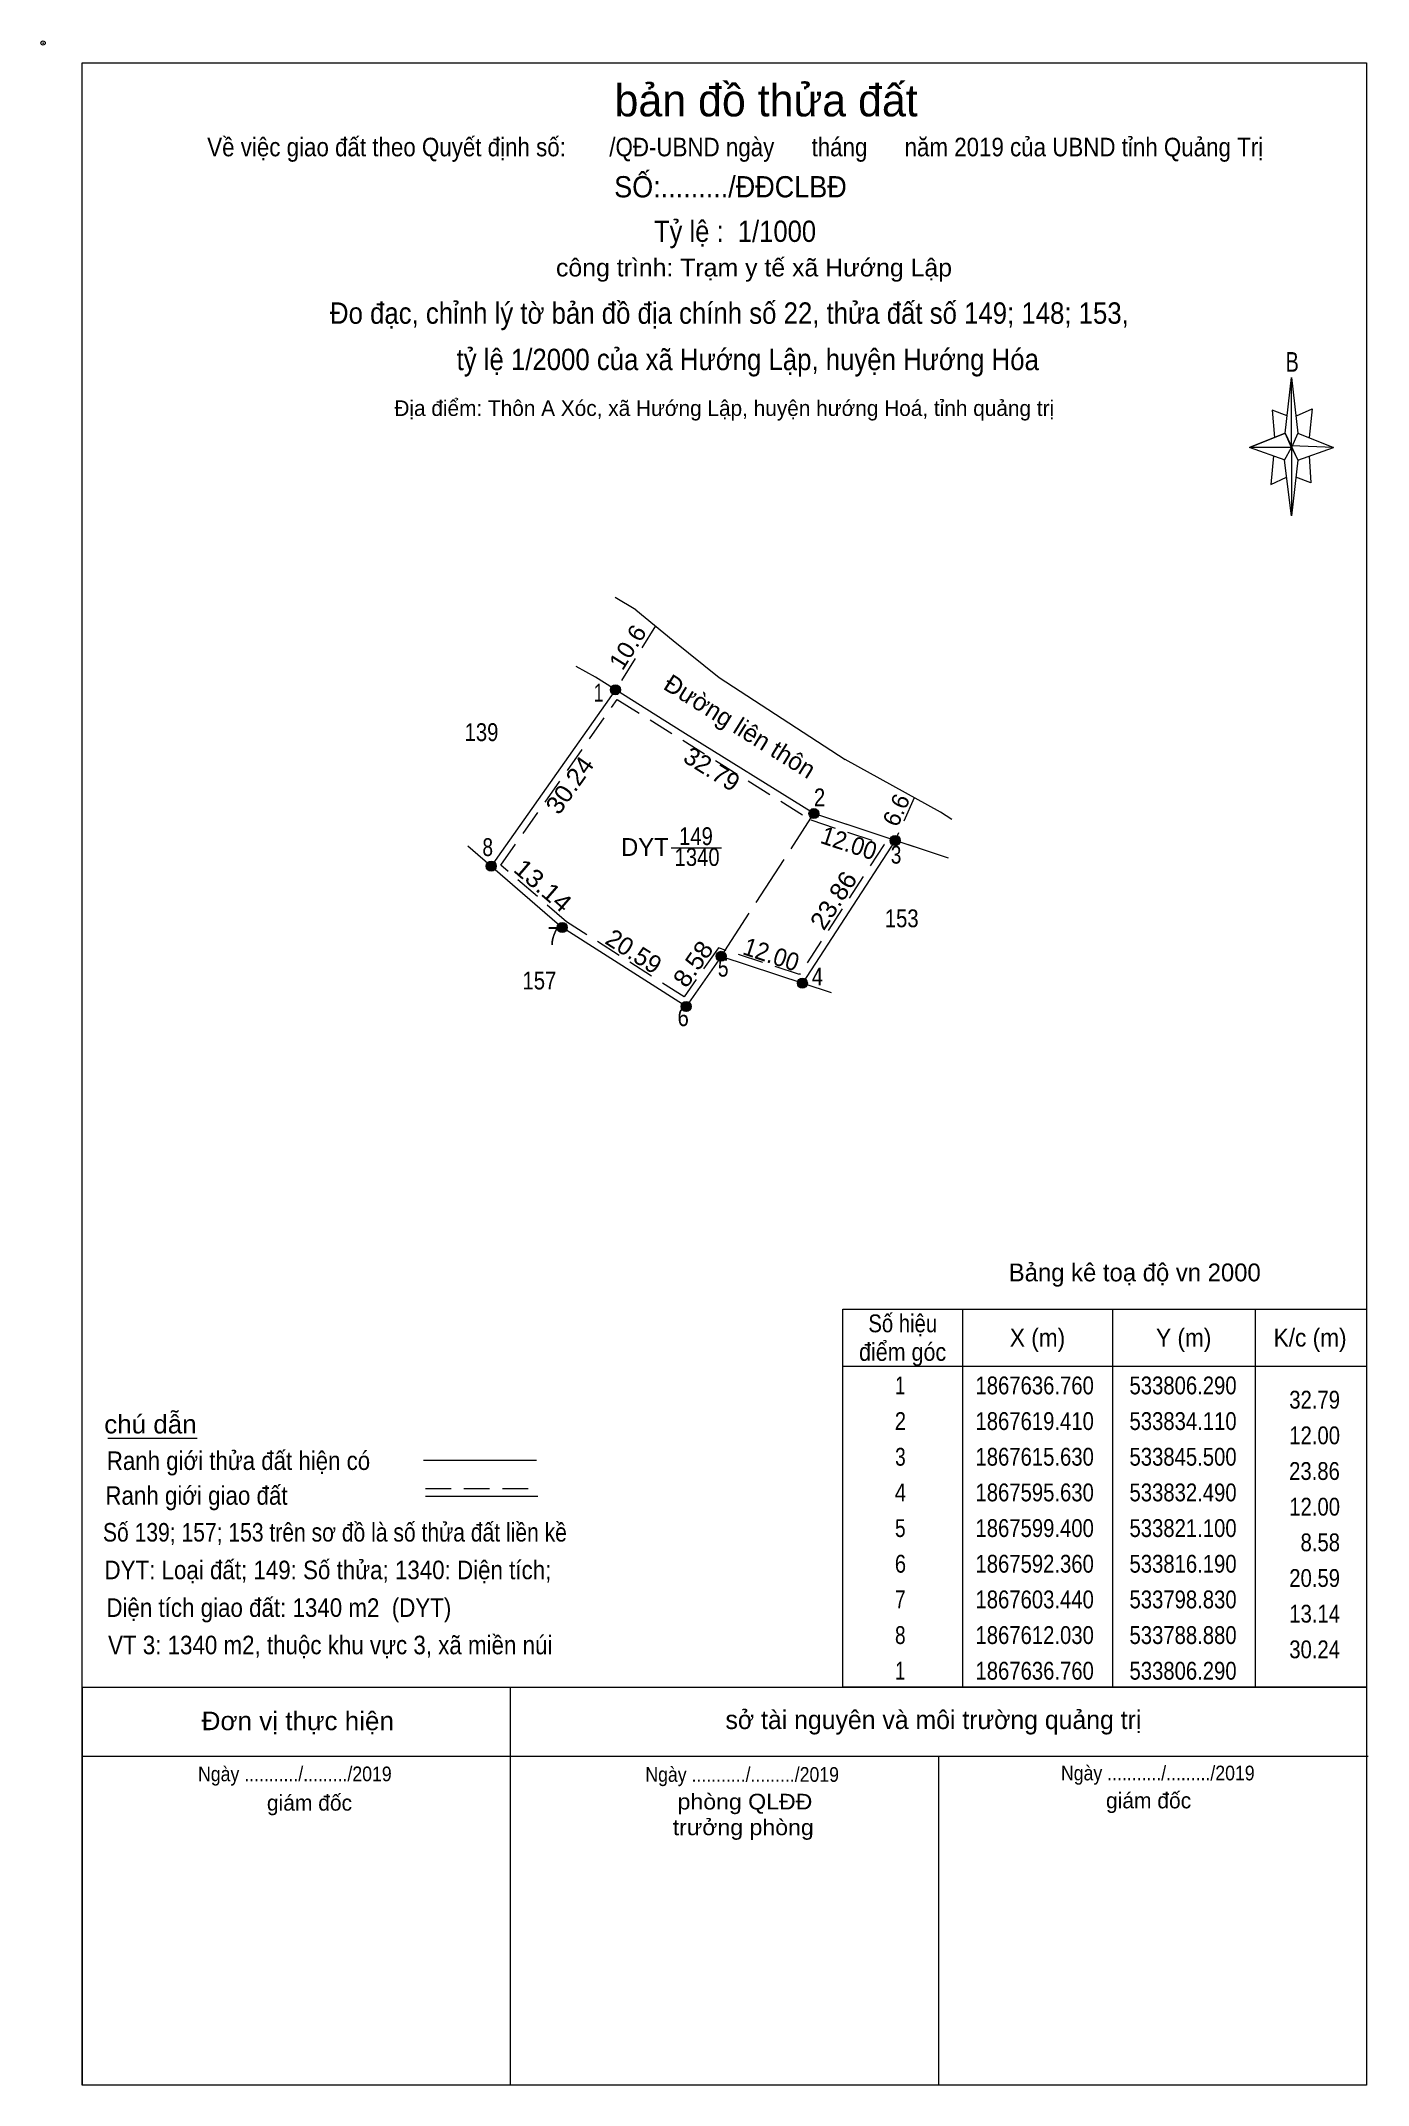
# Model space of a CAD drawing. Header units: metres. Extents: x 533291 to 533910, y 1867243 to 1867667.
# Drawn here: x 533291 to 533384, y 1867242.9 to 1867386.1 of the extents above; entities that cross this region are included whole.
import ezdxf
from ezdxf.enums import TextEntityAlignment as Align

# ---------------------------------------------------------------- set-up
doc = ezdxf.new("R2010")
doc.units = ezdxf.units.M
doc.header["$LTSCALE"] = 0.6
doc.header["$PDMODE"] = 32
doc.header["$PDSIZE"] = 0.3
doc.linetypes.add('LONG_DASHED', pattern=[7.5, 6, -1.5])
doc.linetypes.add('MEDIUM_DASHED', pattern=[4.5, 3, -1.5])
for name, color, linetype, lineweight in [('1', 7, 'MEDIUM_DASHED', 13), ('10', 7, 'Continuous', 13), ('17', 7, 'Continuous', 13), ('23', 7, 'Continuous', 13), ('6', 7, 'Continuous', 13), ('61', 7, 'Continuous', 13), ('63', 7, 'Continuous', 13)]:
    doc.layers.add(name, color=color, linetype=linetype, lineweight=lineweight)

msp = doc.modelspace()

# ---------------------------------------------------------------- texts
at = {"layer": '1', "width": 0.85}
for s, p in [('149', (533336.91, 1867329.78)), ('1340', (533336.99, 1867328.32))]:
    msp.add_text(s, height=1.25, dxfattribs=at).set_placement(p, align=Align.CENTER)
at = {"layer": '1'}
msp.add_text('DYT', height=1.25, dxfattribs=at).set_placement((533333.33, 1867329.02), align=Align.CENTER)
at = {"layer": '6'}
for s, height, width, p in [('chú dẫn', 1.296, 1.05, (533295.44, 1867288.54)), ('Ranh giới thửa đất hiện có ', 1.296, 0.9, (533295.62, 1867285.98)), ('Ranh giới giao đất', 1.3, 0.9, (533295.52, 1867283.54)), ('Số 139; 157; 153 trên sơ đồ là số thửa đất liền kề', 1.3, 0.85, (533295.35, 1867280.96)), ('DYT: Loại đất; 149: Số thửa; 1340: Diện tích;', 1.3, 0.9, (533295.46, 1867278.32)), ('Diện tích giao đất: 1340 m2  (DYT)', 1.3, 0.9, (533295.59, 1867275.68)), ('VT 3: 1340 m2, thuộc khu vực 3, xã miền núi', 1.3, 0.9, (533295.71, 1867273.06))]:
    msp.add_text(s, height=height, dxfattribs=dict(at, width=width)).set_placement(p)
at = {"layer": '61'}
for s, height, p in [('bản đồ thửa đất', 2.25, (533341.83, 1867380.86)), ('Địa điểm: Thôn A Xóc, xã Hướng Lập, huyện hướng Hoá, tỉnh quảng trị', 1.09, (533338.895, 1867359.86)), ('sở tài nguyên và môi trường quảng trị', 1.3, (533353.555, 1867267.82)), ('giám đốc', 1.1, (533309.825, 1867262.1)), ('giám đốc', 1.1, (533368.635, 1867262.26))]:
    msp.add_text(s, height=height, dxfattribs=at).set_placement(p, align=Align.CENTER)
for s, height, width, p in [(' Về việc giao đất theo Quyết định số:       /QĐ-UBND ngày      tháng      năm 2019 của UBND tỉnh Quảng Trị', 1.3, 0.9, (533339.445, 1867378.06)), ('SỐ:........./ĐĐCLBĐ', 1.49, 0.95, (533339.33, 1867375.18)), ('Tỷ lệ :  1/1000', 1.49, 0.9, (533339.65, 1867372.06)), ('công trình: Trạm y tế xã Hướng Lập', 1.24, 1.05, (533340.98, 1867369.64)), ('Đo đạc, chỉnh lý tờ bản đồ địa chính số 22, thửa đất số 149; 148; 153, ', 1.5, 0.9, (533339.505, 1867366.32)), ('tỷ lệ 1/2000 của xã Hướng Lập, huyện Hướng Hóa', 1.5, 0.9, (533340.54, 1867363.07)), ('B', 1.378, 0.75, (533378.7, 1867362.96)), ('Đơn vị thực hiện', 1.3, 1.05, (533309.005, 1867267.74)), ('Ngày .........../........./2019', 1.03, 0.9, (533308.8, 1867264.16)), ('Ngày .........../........./2019', 1.03, 0.9, (533340.15, 1867264.12)), ('Ngày .........../........./2019', 1.03, 0.9, (533369.28, 1867264.22)), ('phòng QLĐĐ', 1.1, 1.1, (533340.345, 1867262.18)), ('trưởng phòng', 1.1, 1.1, (533340.225, 1867260.38))]:
    msp.add_text(s, height=height, dxfattribs=dict(at, width=width)).set_placement(p, align=Align.CENTER)
at = {"layer": '63'}
for s, height, rotation, width, p in [('10.6', 1.2, 57.828, 1.05, (533332.6356, 1867343.3355)), ('30.24', 1.25, 54.854, 1.05, (533328.5755, 1867333.6202)), ('12.00', 1.25, 341.641, 0.95, (533347.4381, 1867329.3234)), ('13.14', 1.25, 319.195, 1.1, (533325.7816, 1867326.4719)), ('23.86', 1.25, 56.956, 1.05, (533347.0727, 1867325.5642)), ('8.58', 1.25, 55.106, 1.05, (533337.2209, 1867321.0925)), ('12.00', 1.25, 341.686, 0.95, (533341.9986, 1867321.525))]:
    msp.add_text(s, height=height, rotation=rotation, dxfattribs=dict(at, width=width)).set_placement(p, align=Align.CENTER)
for s, width, p in [(' 1', 0.75, (533330.44, 1867339.84)), (' 2', 0.85, (533345.97, 1867332.5)), (' 8', 0.8, (533322.69, 1867329.01)), (' 3', 0.8, (533351.31, 1867328.48)), (' 7', 0.8, (533327.27, 1867322.78)), (' 5', 0.8, (533339.19, 1867320.56)), (' 4', 0.85, (533345.82, 1867319.94)), (' 6', 0.85, (533336.41, 1867317.09)), ('32.79', 0.85, (533382.05, 1867290.28)), ('12.00', 0.85, (533382.05, 1867287.78)), ('23.86', 0.85, (533382.04, 1867285.28)), ('12.00', 0.85, (533382.05, 1867282.78)), ('8.58', 0.85, (533382.05, 1867280.28)), ('20.59', 0.85, (533382.05, 1867277.78)), ('13.14', 0.85, (533382.05, 1867275.28)), ('30.24', 0.85, (533382.05, 1867272.78))]:
    msp.add_text(s, height=1.25, dxfattribs=dict(at, width=width)).set_placement(p, align=Align.RIGHT)
for s, height, rotation, p in [('Đường liên thôn', 1.25, 328.05, (533339.6593, 1867337.572)), ('32.79', 1.25, 328.05, (533337.6943, 1867334.5773)), ('6.6', 1.2, 66.011, (533351.4967, 1867331.9961)), ('20.59', 1.25, 327.452, (533332.2188, 1867321.8037))]:
    msp.add_text(s, height=height, rotation=rotation, dxfattribs=at).set_placement(p, align=Align.CENTER)
for s, width, p in [('139', 0.85, (533321.88, 1867337.07)), ('153', 0.85, (533351.33, 1867324.02)), ('157', 0.85, (533325.94, 1867319.66)), ('Số hiệu', 0.85, (533351.405, 1867295.63)), ('X (m)', 0.95, (533360.85, 1867294.63)), ('Y (m)', 0.95, (533371.095, 1867294.63)), ('K/c (m)', 0.95, (533379.955, 1867294.63)), ('điểm góc', 0.9, (533351.395, 1867293.63)), (' 1', 0.75, (533351.045, 1867291.28)), ('1867636.760', 0.85, (533360.65, 1867291.28)), ('533806.290', 0.85, (533371.05, 1867291.28)), (' 2', 0.85, (533351.045, 1867288.78)), ('1867619.410', 0.85, (533360.65, 1867288.78)), ('533834.110', 0.85, (533371.05, 1867288.78)), (' 3', 0.8, (533351.055, 1867286.28)), ('1867615.630', 0.85, (533360.65, 1867286.28)), ('533845.500', 0.85, (533371.05, 1867286.28)), (' 4', 0.85, (533351.045, 1867283.78)), ('1867595.630', 0.85, (533360.65, 1867283.78)), ('533832.490', 0.85, (533371.05, 1867283.78)), (' 5', 0.8, (533351.045, 1867281.28)), ('1867599.400', 0.85, (533360.65, 1867281.28)), ('533821.100', 0.85, (533371.05, 1867281.28)), (' 6', 0.85, (533351.045, 1867278.78)), ('1867592.360', 0.85, (533360.65, 1867278.78)), ('533816.190', 0.85, (533371.05, 1867278.78)), (' 7', 0.8, (533351.045, 1867276.28)), ('1867603.440', 0.85, (533360.65, 1867276.28)), ('533798.830', 0.85, (533371.05, 1867276.28)), (' 8', 0.8, (533351.045, 1867273.78)), ('1867612.030', 0.85, (533360.65, 1867273.78)), ('533788.880', 0.85, (533371.05, 1867273.78)), (' 1', 0.75, (533351.045, 1867271.28)), ('1867636.760', 0.85, (533360.65, 1867271.28)), ('533806.290', 0.85, (533371.05, 1867271.28))]:
    msp.add_text(s, height=1.25, dxfattribs=dict(at, width=width)).set_placement(p, align=Align.CENTER)
msp.add_text('Bảng kê toạ độ vn 2000', height=1.25, dxfattribs=at).set_placement((533367.665, 1867299.2), align=Align.CENTER)

# ---------------------------------------------------------------- hatches: boundary and pattern name
at = {"layer": '63'}
for points in [[(533331.62, 1867340.665, 1), (533330.92, 1867340.665, 1)], [(533345.53, 1867331.99, 1), (533344.83, 1867331.99, 1)], [(533351.225, 1867330.1, 1), (533350.525, 1867330.1, 1)], [(533322.915, 1867328.3, 1), (533322.215, 1867328.3, 1)], [(533327.89, 1867324.005, 1), (533327.19, 1867324.005, 1)], [(533339.025, 1867321.985, 1), (533338.325, 1867321.985, 1)], [(533344.72, 1867320.1, 1), (533344.02, 1867320.1, 1)], [(533336.57, 1867318.465, 1), (533335.87, 1867318.465, 1)]]:
    msp.add_hatch(color=256, dxfattribs=at).paths.add_polyline_path(points)

# ---------------------------------------------------------------- linework, layer by layer
at = {"layer": '1'}
msp.add_lwpolyline([(533331.4, 1867339.99), (533344.96, 1867331.54), (533350.1, 1867329.83), (533344.16, 1867320.7), (533338.48, 1867322.58), (533336.08, 1867319.14), (533327.84, 1867324.4), (533323.24, 1867328.38)], close=True, dxfattribs=at)
at = {"layer": '10'}
for p, q in [((533332.7, 1867346.26), (533331.24, 1867347.14)), ((533332.7, 1867346.26), (533335.32, 1867344.13)), ((533329.88, 1867341.54), (533328.51, 1867342.29)), ((533331.27, 1867340.66), (533322.56, 1867328.3)), ((533354.06, 1867332.08), (533347.38, 1867335.78)), ((533353.92, 1867329.09), (533345.18, 1867331.99)), ((533354.85, 1867331.58), (533354.06, 1867332.08)), ((533320.92, 1867329.72), (533327.54, 1867324)), ((533350.88, 1867330.1), (533344.37, 1867320.1)), ((533346.4, 1867319.43), (533338.68, 1867321.98))]:
    msp.add_line(p, q, dxfattribs=at)
at = {"layer": '10', "linetype": 'MEDIUM_DASHED'}
for p, q in [((533334.08, 1867345.14), (533331.27, 1867340.66)), ((533352.21, 1867333.1), (533350.88, 1867330.1))]:
    msp.add_line(p, q, dxfattribs=at)
at = {"layer": '10', "linetype": 'LONG_DASHED'}
msp.add_line((533338.68, 1867321.98), (533345.18, 1867331.99), dxfattribs=at)
at = {"layer": '10'}
for points in [[(533335.32, 1867344.13), (533338.54, 1867341.52), (533347.38, 1867335.78)], [(533345.18, 1867331.99), (533336, 1867337.7), (533329.88, 1867341.54)], [(533338.68, 1867321.98), (533336.22, 1867318.46), (533327.54, 1867324)]]:
    msp.add_lwpolyline(points, dxfattribs=at)
at = {"layer": '17'}
msp.add_line((533295.7, 1867288.2), (533301.95, 1867288.2), dxfattribs=at)
at = {"layer": '23'}
for p, q in [((533332.7, 1867346.26), (533335.32, 1867344.13)), ((533354.06, 1867332.08), (533347.38, 1867335.78))]:
    msp.add_line(p, q, dxfattribs=at)
for points in [[(533335.32, 1867344.13), (533338.54, 1867341.52), (533347.38, 1867335.78)], [(533354.61, 1867328.86), (533345.18, 1867331.99), (533336, 1867337.7), (533329.88, 1867341.54)]]:
    msp.add_lwpolyline(points, dxfattribs=at)
at = {"layer": '6'}
for p, q in [((533317.82, 1867286.66), (533325.73, 1867286.66)), ((533317.95, 1867284.14), (533325.82, 1867284.14))]:
    msp.add_line(p, q, dxfattribs=at)
at = {"layer": '6', "linetype": 'MEDIUM_DASHED'}
msp.add_line((533317.95, 1867284.68), (533325.89, 1867284.68), dxfattribs=at)
at = {"layer": '61'}
for p, q in [((533378.2, 1867358.66), (533378.65, 1867362.56)), ((533379.1, 1867358.66), (533381.6, 1867357.66)), ((533378.2, 1867356.76), (533375.7, 1867357.66)), ((533379.1, 1867356.76), (533378.65, 1867352.86)), ((533379.9, 1867357.06), (533380, 1867355.16)), ((533380, 1867355.16), (533378.95, 1867355.56)), ((533293.9, 1867270.76), (533383.9, 1867270.76)), ((533293.9, 1867270.76), (533293.9, 1867242.86)), ((533323.9, 1867270.76), (533323.9, 1867242.86)), ((533293.9, 1867265.92), (533384.02, 1867265.92)), ((533294.21, 1867265.92), (533384.02, 1867265.92)), ((533353.9, 1867265.92), (533353.9, 1867242.86))]:
    msp.add_line(p, q, dxfattribs=at)
for points in [[(533293.9, 1867384.6), (533383.9, 1867384.6), (533383.9, 1867242.86), (533293.9, 1867242.86)], [(533378.65, 1867362.56), (533379.1, 1867358.66), (533378.65, 1867357.66)], [(533378.65, 1867357.66), (533375.7, 1867357.66), (533378.2, 1867358.66), (533379.1, 1867356.76), (533381.6, 1867357.66), (533378.65, 1867357.76)], [(533378.65, 1867357.66), (533378.65, 1867352.86), (533378.15, 1867356.76)]]:
    msp.add_lwpolyline(points, close=True, dxfattribs=at)
for points in [[(533378.35, 1867359.86), (533377.3, 1867360.26), (533377.45, 1867358.36)], [(533379, 1867359.86), (533380.1, 1867360.36), (533379.9, 1867358.36)], [(533378.65, 1867357.66), (533378.2, 1867358.66), (533375.7, 1867357.66)], [(533377.4, 1867357.06), (533377.2, 1867355.06), (533378.3, 1867355.56)], [(533378.65, 1867357.66), (533379.1, 1867356.76), (533381.6, 1867357.66)]]:
    msp.add_lwpolyline(points, dxfattribs=at)
msp.add_point((533291.15, 1867386), dxfattribs=at)
at = {"layer": '63'}
for p, q in [((533335.18, 1867329.58), (533338.69, 1867329.58)), ((533355.6, 1867297.26), (533355.6, 1867270.76)), ((533366.1, 1867297.26), (533366.1, 1867270.76)), ((533376.1, 1867297.26), (533376.1, 1867270.76)), ((533347.2, 1867293.26), (533383.9, 1867293.26))]:
    msp.add_line(p, q, dxfattribs=at)
msp.add_lwpolyline([(533347.2, 1867297.26), (533383.9, 1867297.26), (533383.9, 1867270.76), (533347.2, 1867270.76)], close=True, dxfattribs=at)
for centre in [(533331.27, 1867340.665), (533345.18, 1867331.99), (533350.875, 1867330.1), (533322.565, 1867328.3), (533327.54, 1867324.005), (533338.675, 1867321.985), (533344.37, 1867320.1), (533336.22, 1867318.465)]:
    msp.add_circle(centre, 0.35, dxfattribs=at)

msp.set_redraw_order([(e.dxf.handle, doc.entitydb.next_handle()) for e in msp.query("TEXT MTEXT ATTDEF DIMENSION ARC_DIMENSION")])  # texts and dimensions are drawn at this point

doc.saveas('drawing.dxf')
